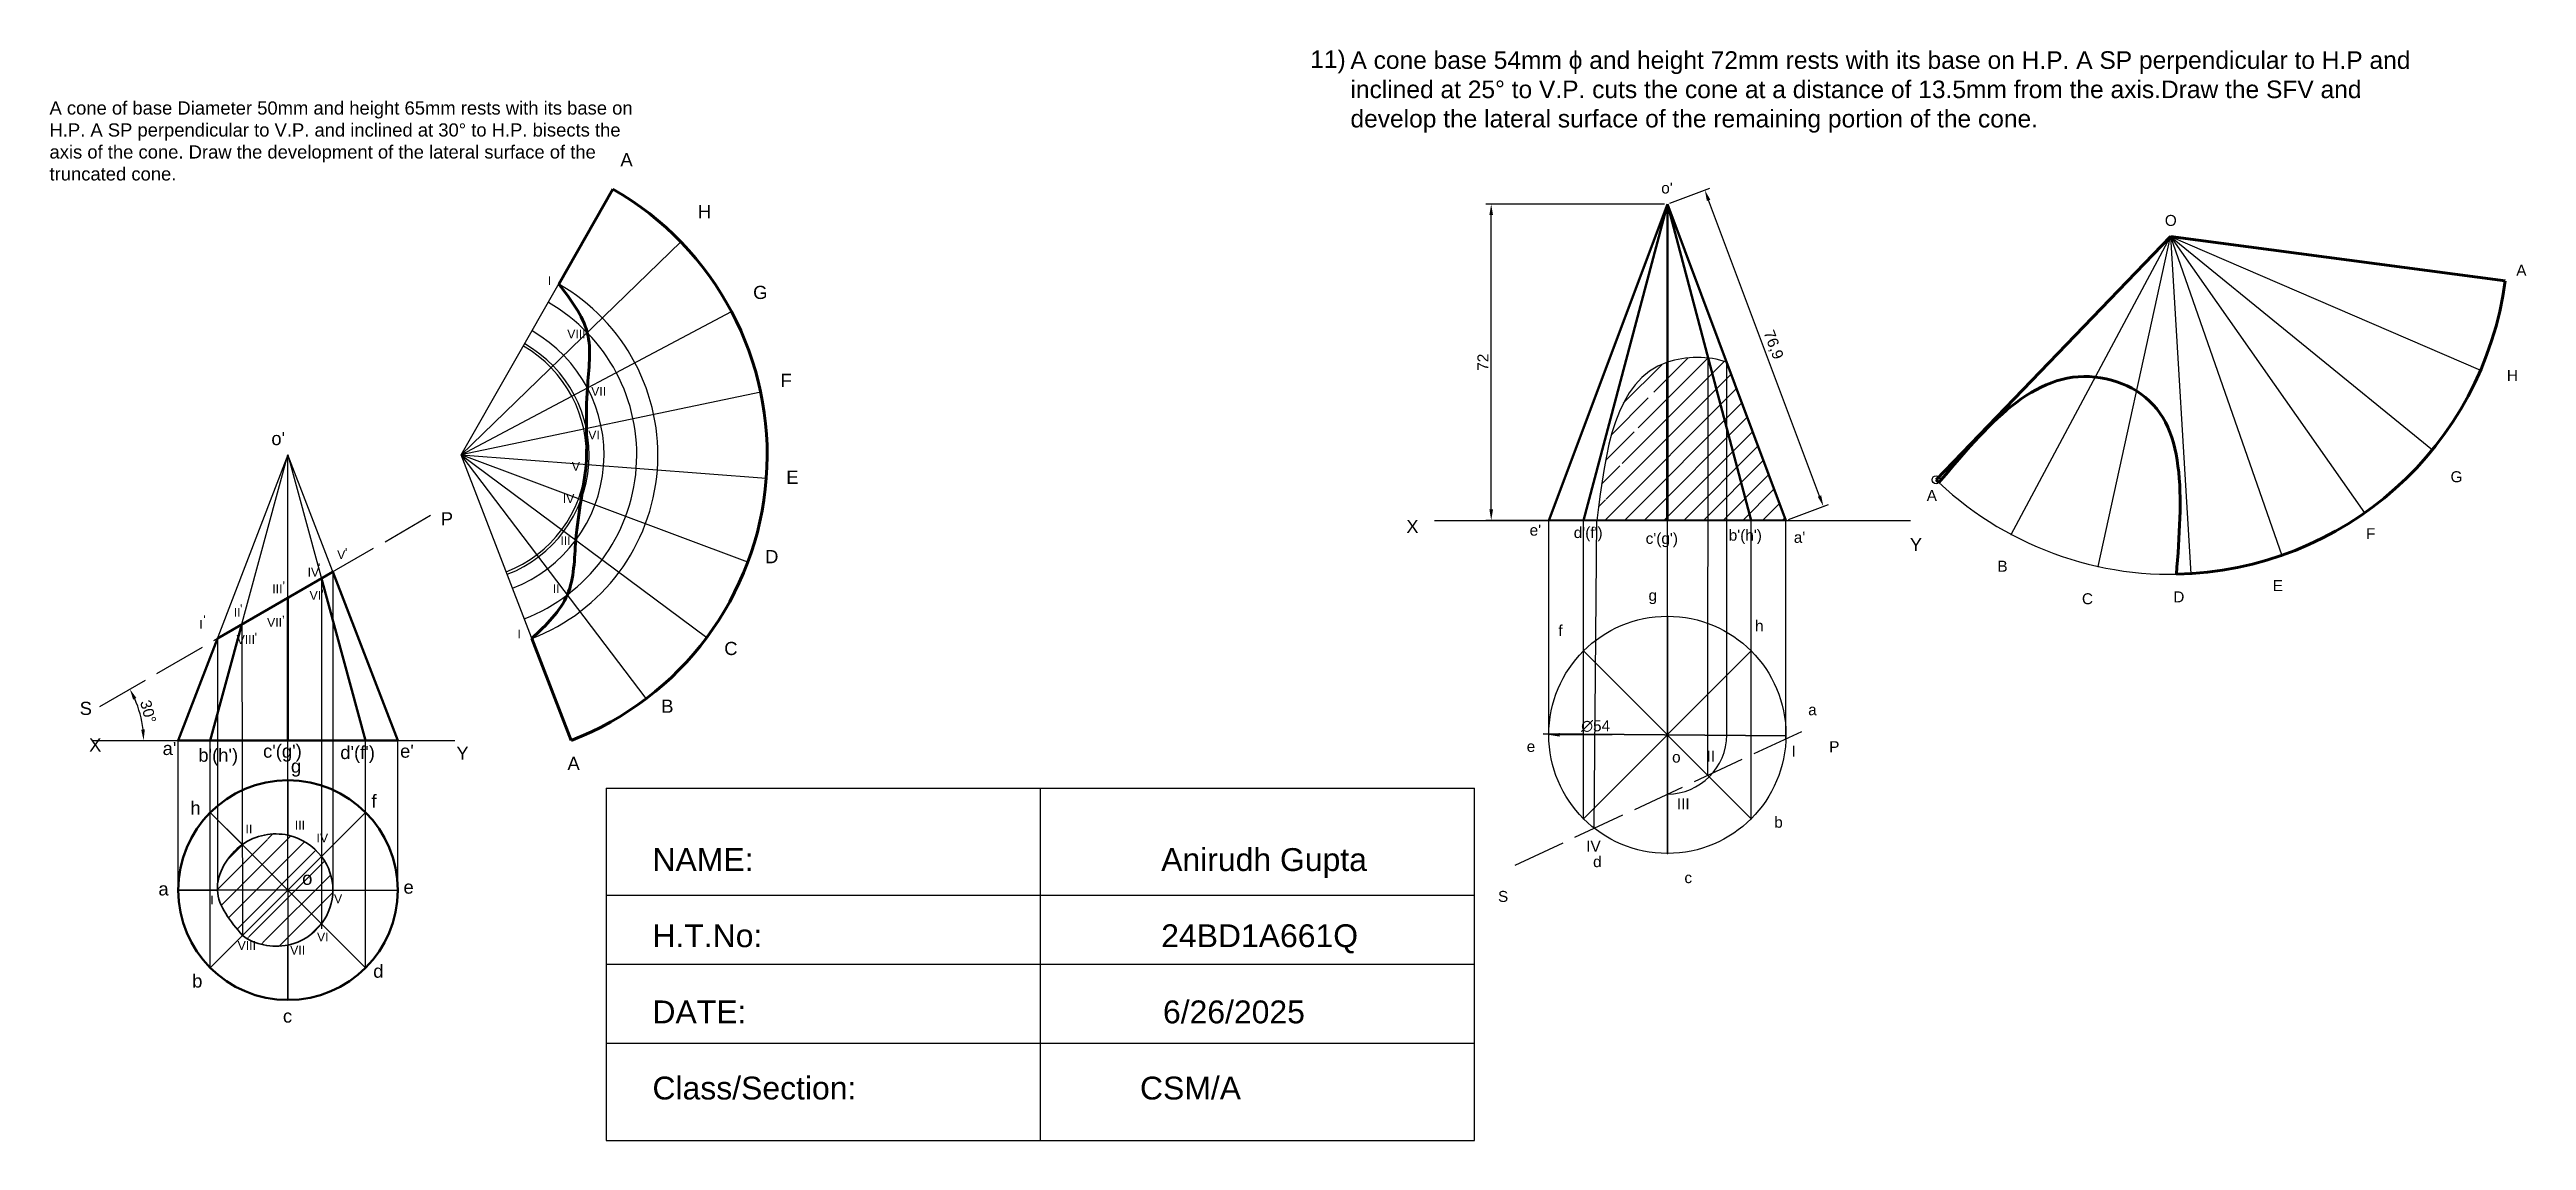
# Model space of a CAD drawing. Header units: inches. Extents: x 14 to 3829, y 5 to 1519.
# Drawn here: x 951 to 1515, y 30 to 278 of the extents above; entities that cross this region are included whole.
import ezdxf

# ---------------------------------------------------------------- set-up
doc = ezdxf.new("R2010")
doc.units = ezdxf.units.IN
doc.header["$MEASUREMENT"] = 0
doc.linetypes.add('ACAD_ISO02W100', pattern=[15, 12, -3])
doc.styles.get("Standard").update_dxf_attribs({"font": 'arial.ttf'})
doc.dimstyles.new('ISO-25', dxfattribs={"dimtxt": 2.5, "dimasz": 2.5, "dimexe": 1.25, "dimexo": 0.625, "dimtad": 1, "dimtxsty": 'Standard', "dimcen": 2.5, "dimadec": 0, "dimazin": 0, "dimtfac": 1, "dimtmove": 0, "dimatfit": 3, "dimfxl": 1, "dimarcsym": 0})

msp = doc.modelspace()

# ---------------------------------------------------------------- texts
for s, height, p in [('11)', 4, (1237.846914619601, 273.8579421459207)), ('A', 3, (1080.781849061907, 251.498862473475)), ('H', 3, (1098.4121542248, 239.6774543000855)), ("o'", 2.5, (1317.766777166413, 245.3021296016731)), ('O', 2.5, (1432.415235500012, 237.9218439104069)), ('I', 2, (1064.250258958037, 224.4587101245041)), ('A', 2.5, (1512.430638410253, 226.5817984716767)), ('G', 3, (1111.005223862314, 221.2886037554916)), ('VIII', 2, (1068.671792946418, 212.315924842106)), ('F', 3, (1117.24700653787, 201.2578891838992)), ('H', 2.5, (1510.293227153525, 202.6531873402772)), ('VII', 2, (1074.128287331532, 199.2904236357925)), ("o'", 3, (1001.309992918581, 188.0318836414871)), ('VI', 2, (1073.459027233166, 189.3300586868489)), ('V', 2, (1069.708119038504, 182.1727749907067)), ('E', 3, (1118.554624441819, 179.2041692209376)), ('G', 2.5, (1497.468764355712, 179.5791697062585)), ('IV', 2, (1067.658372531627, 174.8681745053244)), ('A', 2.5, (1378.201255593638, 175.3062044843599)), ('P', 3, (1039.892319556337, 169.748833961471)), ('X', 3, (1259.71514380585, 168.0005443408216)), ("e'", 2.5, (1287.790557568558, 167.4207003235705)), ("d'(f')", 2.5, (1297.838240732337, 166.8722237687097)), ('V', 2, (1016.290718139655, 162.0962344408971)), ("'", 2, (1018.061042230122, 162.5890514430129)), ('III', 2, (1067.119767918408, 165.2725498453282)), ('D', 3, (1113.736407077155, 161.1436878185986)), ("c'(g')", 2.5, (1314.219349659965, 165.5478549782482)), ("b'(h')", 2.5, (1333.129893680205, 166.2702382873748)), ("a'", 2.5, (1347.945166212842, 165.7886469761351)), ('Y', 3, (1374.359971756247, 163.8931948819289)), ('F', 2.5, (1478.232070159036, 166.6178393373474)), ('IV', 2, (1009.555298463453, 158.1090309161726)), ("'", 2, (1011.940729636361, 159.1119183462641)), ('B', 2.5, (1394.303082950777, 159.2113650026066)), ('III', 2, (1001.512040359852, 154.3179156899195)), ("'", 2, (1003.858774457196, 154.9811926931351)), ('VI', 2, (1010.013047665834, 152.8145461210578)), ("'", 2, (1012.699234504206, 153.0988384381407)), ('II', 2, (1065.379540488048, 154.3374997935233)), ('g', 2.5, (1314.861181595872, 152.5742543644072)), ('C', 2.5, (1413.539777147453, 151.8048895354212)), ('D', 2.5, (1434.343905949572, 152.2321868503267)), ('E', 2.5, (1457.000457682778, 154.7959662099519)), ('I', 2, (984.9023657705513, 146.212780055538)), ("'", 2, (985.8065024224454, 147.2794337299046)), ('II', 2, (992.74945386282, 148.9580666023311)), ("'", 2, (994.2023104437505, 149.7630982651816)), ('VII', 2, (1000.334972352033, 146.6703255238743)), ("'", 2, (1003.775109769089, 147.1748554408904)), ('f', 2.5, (1294.328643350673, 144.5780352421197)), ('h', 2.5, (1339.1269120621, 145.6441976407576)), ('VIII', 2, (993.4004134719546, 142.7843973263579)), ("'", 2, (997.4978707542289, 143.3055686418874)), ('I', 2, (1057.36176722754, 144.0173129450912)), ('C', 3, (1104.428485207009, 140.2373160957567)), ('B', 3, (1090.08333739945, 127.102422195493)), ('S', 3, (957.6709383980017, 126.6014089002918)), ('a', 2.5, (1351.21038576866, 126.5367285743476)), ('X', 3, (959.8130363002531, 118.2498945279429)), ("a'", 3, (976.5558399514814, 117.4794109272105)), ("b'(h')", 3, (984.6864924662916, 115.9555780992876)), ("c'(g')", 3, (999.4233091381141, 116.8698768802486)), ("d'(f')", 3, (1017.005846999131, 116.565112146235)), ("e'", 3, (1030.624695953924, 116.8698768802486)), ('Y', 3, (1043.433360844338, 116.4116812031924)), ('e', 2.5, (1287.128921932235, 118.1905102133813)), ('II', 2.5, (1328.094788537987, 115.9610987967961)), ('I', 2.5, (1347.438223825288, 117.0783723499688)), ('P', 2.5, (1356.0009589322, 118.1240847809012)), ('g', 3, (1005.773579774494, 113.4582774965446)), ('A', 3, (1068.729867323662, 114.0769831496499)), ('o', 2.5, (1320.225998741298, 115.7697841968683)), ('f', 3, (1024.105964560015, 105.4603255650207)), ('III', 2.5, (1321.321827551277, 105.1240244733552)), ('h', 3, (982.8834350220388, 103.9417264594293)), ('II', 2, (995.4343750882074, 99.61989896769852)), ('III', 2, (1006.661646976787, 100.5012797872831)), ('b', 2.5, (1343.482649984843, 100.9315429275365)), ('IV', 2, (1011.601545358728, 97.60302934879188)), ('IV', 2.5, (1300.674338821598, 95.47202160260973)), ('o', 3, (1008.322188729519, 87.92887138020056)), ('d', 2.5, (1302.239800516676, 91.95800714068797)), ('c', 2.5, (1323.038994671588, 88.31528561199126)), ('a', 3, (975.5910018166289, 85.51606585899468)), ('I', 2, (987.4191428817105, 83.49386636012683)), ('V', 2, (1015.574946885736, 83.75584094961856)), ('e', 3, (1031.398397765454, 85.92102684153984)), ('S', 2.5, (1280.594830691189, 84.04568085403922)), ('VIII', 2, (993.621557083254, 73.11050009461802)), ('VII', 2, (1005.587755190453, 72.05550438793476)), ('VI', 2, (1011.708940290129, 75.06109421305051)), ('b', 3, (983.2885654061213, 64.55940827556229)), ('d', 3, (1024.511094944097, 66.7866845216548)), ('c', 3, (1003.950473870133, 56.56145634402388))]:
    msp.add_text(s, height=height).set_placement(p)
at = {"attachment_point": 1}
for s, width, gutter_width, insert, char_height in [('A cone base 54mm ϕ and height 72mm rests with its base on H.P. A SP perpendicular to H.P and inclined at 25° to V.P. cuts the cone at a distance of 13.5mm from the axis.Draw the SFV and develop the lateral surface of the remaining portion of the cone.', 248.3608031375243, 10, (1247.000993639624, 277.6799336484754), 4), ('A cone of base Diameter 50mm and height 65mm rests with its base on H.P. A SP perpendicular to V.P. and inclined at 30° to H.P. bisects the axis of the cone. Draw the development of the lateral surface of the truncated cone.', 136.725914839888, 15, (950.8015805064172, 266.2691220397018), 3), ('NAME:                                              Anirudh Gupta\\P\\PH.T.No:                                             24BD1A661Q\\P\\PDATE:                                               6/26/2025\\P\\PClass/Section:                                CSM/A', 175.899457978499, 12.5, (1088.078072949444, 96.28050263708224), 5.2)]:
    msp.add_mtext_dynamic_manual_height_columns(s, width=width, gutter_width=gutter_width, heights=[0], dxfattribs=dict(at, insert=insert, char_height=char_height))

# ---------------------------------------------------------------- blocks, each defined once
blk = doc.blocks.new('*U34')
blk.add_line((0, -12.5), (0, 12.5))
blk = doc.blocks.new('*U35')
at = {"color": 0, "linetype": 'ByBlock', "lineweight": -2, "transparency": 16777216}
blk.add_blockref('*U34', (5058.119619576666, 6594.525734606872), dxfattribs=at)
for p, rotation in [((5049.280784811835, 6590.864569371704), 45.00000000000001), ((5066.958454341498, 6590.864569371704), 315.0000000000001), ((5045.619619576666, 6582.025734606872), 90), ((5049.280784811835, 6573.18689984204), 135), ((5058.119619576666, 6569.525734606872), 180), ((5066.958454341498, 6573.18689984204), 225.0000000000001), ((5070.619619576666, 6582.025734606872), 270)]:
    blk.add_blockref('*U34', p, dxfattribs=dict(at, rotation=rotation))
blk = doc.blocks.new('*D63')
at = {"color": 0, "lineweight": -2, "transparency": 16777216}
blk.add_arc((948.7925895699257, 120.7915329551241), 23.43183237579337, 6.115931208404184, 23.8785289551909, dxfattribs=at)
at = {"color": 0, "transparency": 16777216}
for points in [[(969.8473288287605, 130.0879630039774), (970.5902531373716, 130.4654652107515), (969.086284362744, 132.5054870331976)], [(972.5071297270645, 123.3102007421651), (971.6749829971407, 123.2657455476263), (972.224421945719, 120.7915329551241)]]:
    blk.add_solid(points, dxfattribs=at)
at = {"layer": 'Defpoints', "color": 0, "transparency": 16777216}
for p in [(1039.156528606265, 172.9515286085579), (962.2338153233395, 128.5500955449305), (971.8685708872, 124.8596842222331), (960.6978340023308, 120.7915329551241), (1043.058959926839, 120.791532955124)]:
    blk.add_point(p, dxfattribs=at)
at = {"color": 0, "transparency": 16777216, "insert": (973.2637849165906, 127.3473020238656), "char_height": 2.5, "attachment_point": 5, "rotation": 284.99723008179757}
blk.add_mtext('30°', dxfattribs=at)
blk = doc.blocks.new('*D64')
at = {"color": 0, "lineweight": -2, "transparency": 16777216}
for p, q in [((1318.53163619731, 242.9008466567093), (1277.795094797199, 242.9008466567093)), ((1279.045094797199, 173.4008466567092), (1279.045094797199, 240.4008466567093)), ((1318.53163619731, 170.9008466567092), (1277.795094797199, 170.9008466567092))]:
    blk.add_line(p, q, dxfattribs=at)
at = {"color": 0, "transparency": 16777216}
for points in [[(1278.628428130532, 240.4008466567093), (1279.461761463866, 240.4008466567093), (1279.045094797199, 242.9008466567093)], [(1278.628428130532, 173.4008466567092), (1279.461761463866, 173.4008466567092), (1279.045094797199, 170.9008466567092)]]:
    blk.add_solid(points, dxfattribs=at)
at = {"layer": 'Defpoints', "color": 0, "transparency": 16777216}
for p in [(1279.045094797199, 242.9008466567093), (1319.15663619731, 242.9008466567093), (1319.15663619731, 170.9008466567092)]:
    blk.add_point(p, dxfattribs=at)
at = {"color": 0, "transparency": 16777216, "insert": (1277.164978835398, 206.9008466567089), "char_height": 2.5, "attachment_point": 5, "rotation": 90}
blk.add_mtext('72', dxfattribs=at)
blk = doc.blocks.new('*D65')
at = {"color": 0, "lineweight": -2, "transparency": 16777216}
blk.add_line((1306.584842200025, 122.0830970418527), (1294.656636197309, 122.0830970418527), dxfattribs=at)
at = {"color": 0, "transparency": 16777216}
blk.add_solid([(1294.656636197309, 122.4997637085194), (1294.656636197309, 121.6664303751861), (1292.156636197309, 122.0830970418527)], dxfattribs=at)
at = {"layer": 'Defpoints', "color": 0, "transparency": 16777216}
for p in [(1292.156636197309, 122.0830970418527), (1346.156636197309, 122.0830970418527)]:
    blk.add_point(p, dxfattribs=at)
at = {"color": 0, "transparency": 16777216, "insert": (1302.814378352821, 124.0544476557681), "char_height": 2.5, "attachment_point": 5}
blk.add_mtext('∅54', dxfattribs=at)
blk = doc.blocks.new('*D66')
at = {"color": 0, "lineweight": -2, "transparency": 16777216}
for p, q in [((1319.74184193329, 243.1202988077019), (1328.839795837121, 246.5320315216385)), ((1353.791575761189, 176.4339501635756), (1328.54719296913, 243.7523042757304)), ((1346.74184193329, 171.1202988077019), (1355.839795837121, 174.5320315216385))]:
    blk.add_line(p, q, dxfattribs=at)
at = {"color": 0, "transparency": 16777216}
for points in [[(1328.937330126451, 243.8986057097255), (1328.15705581181, 243.6060028417352), (1327.669384365159, 246.093127219653)], [(1354.181712918509, 176.5802515975708), (1353.401438603868, 176.2876487295804), (1354.669384365159, 174.093127219653)]]:
    blk.add_solid(points, dxfattribs=at)
at = {"layer": 'Defpoints', "color": 0, "transparency": 16777216}
for p in [(1319.156636197309, 242.9008466567092), (1327.669384365159, 246.093127219653), (1346.156636197309, 170.9008466567092)]:
    blk.add_point(p, dxfattribs=at)
at = {"color": 0, "transparency": 16777216, "insert": (1343.161319305503, 210.8401028222818), "char_height": 2.5, "attachment_point": 5, "rotation": 290.55604521958344}
blk.add_mtext('76,9', dxfattribs=at)

# ---------------------------------------------------------------- dimensions: what is measured, and where the dimension line sits
dim = msp.add_linear_dim(base=(1279.045094797199, 242.9008466567093), p1=(1319.156636197309, 170.9008466567092), p2=(1319.156636197309, 242.9008466567092), angle=90, dimstyle='ISO-25')
dim.commit()
dim.dimension.update_dxf_attribs({"geometry": '*D64', "text_midpoint": (1277.164978835398, 206.9008466567089)})
dim = msp.add_aligned_dim(p1=(1346.156636197309, 170.9008466567092), p2=(1319.156636197309, 242.9008466567092), distance=-9.091619028632012, dimstyle='ISO-25')
dim.commit()
dim.dimension.update_dxf_attribs({"geometry": '*D66', "text_midpoint": (1343.161319305503, 210.8401028222818)})
dim = msp.add_angular_dim_2l(base=(971.8685708872, 124.8596842222331), line1=((960.6978340023309, 120.7915329551241), (1043.058959926839, 120.7915329551241)), line2=((962.2338153233397, 128.5500955449305), (1039.156528606265, 172.9515286085579)), dimstyle='ISO-25')
dim.commit()
dim.dimension.update_dxf_attribs({"geometry": '*D63', "text_midpoint": (973.2637849165905, 127.3473020238655)})
dim = msp.add_diameter_dim_2p(p1=(1346.156636197309, 122.0830970418527), p2=(1292.156636197309, 122.0830970418527), dimstyle='ISO-25')
dim.commit()
dim.dimension.update_dxf_attribs({"geometry": '*D65', "text_midpoint": (1302.814378352821, 122.0830970418527), "dimtype": 163})

# ---------------------------------------------------------------- hatches: boundary and pattern name
at = {"lineweight": 30}
h = msp.add_hatch(dxfattribs=at)
h.set_pattern_fill('ANSI31', color=256)
h.set_pattern_definition([(45, (-3632.046072954938, -5529.376795757337), (-2.245064030267288, 2.245064030267288), [])])
edge = h.paths.add_edge_path()
edge.add_spline(control_points=[(1319.156636197309, 206.9008466567092), (1307.065348650897, 202.7790725442236), (1305.080378492785, 186.8399596004664), (1303.095408334703, 170.9008466567092)], knot_values=[51.94255086693534, 51.94255086693534, 51.94255086693534, 51.94255086693543, 91.36288877079693, 91.36288877079693, 91.36288877079693, 91.36288877079693], degree=3, periodic=0)
edge.add_line((1303.095408334703, 170.9008466567092), (1319.156636197309, 170.9008466567092))
edge.add_line((1319.156636197309, 170.9008466567092), (1319.156636197309, 206.9008466567092))
edge = h.paths.add_edge_path()
edge.add_line((1328.702577743316, 206.9008466567092), (1328.454813430479, 207.8352243939652))
edge.add_spline(control_points=[(1328.454813430508, 207.8352243939652), (1325.326160224577, 208.1787434536881), (1321.968181104269, 207.8592684103268), (1319.156636197309, 206.9008466567237)], knot_values=[42.77627723074848, 42.77627723074848, 42.77627723074848, 42.77627723074848, 51.94255086692651, 51.94255086692651, 51.94255086692651, 51.94255086693543], degree=3, periodic=0)
edge.add_line((1319.156636197309, 206.9008466567092), (1319.156636197309, 170.9008466567092))
edge.add_line((1319.156636197309, 170.9008466567092), (1328.572727306411, 170.9008466567092))
edge.add_line((1328.572727306411, 170.9008466567092), (1328.702577743345, 206.9008466567092))
h.paths.add_polyline_path([(1332.656636197309, 191.9891584112837), (1328.702577743316, 206.9008466567092), (1328.572727306411, 170.9008466567092), (1332.656636197309, 170.9008466567092)])
edge = h.paths.add_edge_path()
edge.add_spline(control_points=[(1332.656636197309, 206.9008466567092), (1331.361946557256, 207.3621997628715), (1329.934010694313, 207.6728118733798), (1328.454813430508, 207.8352243939652)], knot_values=[38.44255086693543, 38.44255086693599, 38.44255086693599, 38.44255086693599, 42.77627723073616, 42.77627723073616, 42.77627723073616, 42.77627723073616], degree=3, periodic=0)
edge.add_line((1328.454813430508, 207.8352243939652), (1332.656636197309, 191.9891584112837))
edge.add_line((1332.656636197309, 191.9891584112837), (1332.656636197309, 206.9008466567237))
edge = h.paths.add_edge_path()
edge.add_line((1332.656636197309, 206.9008466567092), (1332.656636197309, 191.9891584112837))
edge.add_line((1332.656636197309, 191.9891584112837), (1338.248519289351, 170.9008466567092))
edge.add_line((1338.248519289351, 170.9008466567092), (1346.141061181596, 170.9008466567092))
edge.add_spline(control_points=[(1346.141061181596, 170.9008466567092), (1346.140019351428, 170.9174693439189), (1346.138977521259, 170.9340920311432), (1346.137935679217, 170.9507147049361)], knot_values=[0, 0, 0, 0, 0.04005438497630391, 0.04005438497630391, 0.04005438497630391, 0.04005438497630391], degree=3, periodic=0)
edge.add_line((1346.137935679217, 170.9507147049361), (1332.656636197309, 206.9008466567092))
h.paths.add_polyline_path([(1332.656636197309, 191.9891584112837), (1332.656636197309, 170.9008466567092), (1338.248519289351, 170.9008466567092)], flags=17)
h = msp.add_hatch()
h.set_pattern_fill('ANSI31', color=256)
h.set_pattern_definition([(45, (-4053.0228071653, -6495.29971273397), (-2.245064030267288, 2.245064030267288), [])])
edge = h.paths.add_edge_path()
edge.add_line((1005.096812411368, 86.72602187289782), (994.7564051209886, 76.3856145825183))
edge.add_spline(control_points=[(994.7564051209886, 76.3856145825183), (997.4641951890483, 74.28036495549064), (1001.515016716392, 73.48224509439648), (1005.096812411368, 74.22602187291237)], knot_values=[11.82023583260832, 11.82023583260832, 11.82023583260832, 11.82023583260857, 22.38375151643324, 22.38375151643399, 22.38375151643399, 22.38375151643399], degree=3, periodic=0)
edge.add_line((1005.096812411368, 74.22602187289782), (1005.096812411368, 86.72602187289782))
edge = h.paths.add_edge_path()
edge.add_line((1012.736363586049, 79.08647069823097), (1005.096812411368, 86.72602187291237))
edge.add_line((1005.096812411368, 86.72602187291237), (1005.096812411368, 74.22602187291237))
edge.add_spline(control_points=[(1005.096812411368, 74.22602187291237), (1008.166993871983, 74.86355954134238), (1010.8925690172, 76.63397152737058), (1012.736363586049, 79.08647069823097)], knot_values=[22.38375151642596, 22.38375151642596, 22.38375151642596, 22.38375151643324, 31.43840252760158, 31.43840252760158, 31.43840252760158, 31.43840252760265], degree=3, periodic=0)
h.paths.add_polyline_path([(1012.736363586049, 86.72602187291237), (1005.096812411368, 86.72602187291237), (1012.736363586049, 79.08647069823097)], flags=17)
h.paths.add_polyline_path([(1012.736363586049, 94.36557304757922), (1005.096812411368, 86.72602187291237), (1012.736363586049, 86.72602187291237)], flags=17)
edge = h.paths.add_edge_path()
edge.add_spline(control_points=[(1015.325876216648, 86.76249041926972), (1015.321716090705, 89.47885705493432), (1014.388268163352, 92.19508788173594), (1012.736363586049, 94.36557304757922)], knot_values=[39.5408341349729, 39.5408341349729, 39.5408341349729, 39.5408341349729, 47.57138958078494, 47.57138958078494, 47.57138958078494, 47.57138958078557], degree=3, periodic=0)
edge.add_line((1012.736363586049, 94.36557304757922), (1012.736363586049, 86.72602187289782))
edge.add_line((1012.736363586049, 86.72602187291237), (1015.325876216648, 86.72602187291237))
edge.add_line((1015.325876216648, 86.72602187291237), (1015.325876216648, 86.76249041929883))
edge = h.paths.add_edge_path()
edge.add_spline(control_points=[(1012.73636358602, 79.08647069820186), (1014.37894008464, 81.27132229119057), (1015.321696059557, 83.99750879644749), (1015.325876216648, 86.72602187289782)], knot_values=[31.43840252753337, 31.43840252753337, 31.43840252753337, 31.43840252760265, 39.50489605419411, 39.50489605419475, 39.50489605419475, 39.50489605419475], degree=3, periodic=0)
edge.add_line((1015.325876216648, 86.72602187291237), (1012.736363586049, 86.72602187291237))
edge.add_line((1012.736363586049, 86.72602187291237), (1012.736363586049, 79.08647069823097))
h.paths.add_polyline_path([(1005.096812411368, 86.72602187291237), (994.7353367054131, 86.72602187291237), (994.7564051209886, 76.3856145825183)])
edge = h.paths.add_edge_path()
edge.add_spline(control_points=[(994.7141822614469, 97.10865202284809), (991.5308998755174, 94.85083158764506), (989.1861403764453, 91.02731745625248), (989.0298047151994, 87.4723805595048)], knot_values=[67.22237316093047, 67.22237316093047, 67.22237316093047, 67.22237316093047, 78.28053544638608, 78.28053544638608, 78.28053544638608, 78.28053544638608], degree=3, periodic=0)
edge.add_line((989.0298047151994, 87.4723805595048), (989.0298047151994, 86.72602187289782))
edge.add_line((989.0298047151994, 86.72602187291237), (994.7353367054131, 86.72602187291237))
edge.add_line((994.7353367054131, 86.72602187291237), (994.7141822614469, 97.10865202284809))
h.paths.add_polyline_path([(994.7141822614469, 97.10865202284809), (994.7353367054131, 86.72602187291237), (1005.096812411368, 86.72602187291237)], flags=17)
edge = h.paths.add_edge_path()
edge.add_spline(control_points=[(1005.096812411368, 99.22602187291237), (1001.584801579808, 99.99805676438596), (997.7645190128353, 99.27217753412593), (994.7141822614469, 97.10865202284809)], knot_values=[56.62604059195476, 56.62604059195476, 56.62604059195476, 56.62604059195499, 67.22237316091928, 67.22237316091928, 67.22237316091928, 67.22237316093047], degree=3, periodic=0)
edge.add_line((994.7141822614469, 97.10865202284809), (1005.096812411397, 86.72602187291237))
edge.add_line((1005.096812411368, 86.72602187291237), (1005.096812411368, 99.22602187291237))
h.paths.add_polyline_path([(993.121557083254, 72.61050009461802), (998.3139172469785, 72.61050009461802), (998.3139172469785, 75.61050009461802), (993.121557083254, 75.61050009461802)], flags=9)
h.paths.add_polyline_path([(1007.75431696964, 87.31188638702484), (1011.220892685884, 87.31188638702484), (1011.220892685884, 90.71911694636843), (1007.75431696964, 90.71911694636843)], flags=24)
h.paths.add_polyline_path([(986.9191428817105, 82.99386636012683), (988.6954048189621, 82.99386636012683), (988.6954048189621, 85.99386636012683), (986.9191428817105, 85.99386636012683)], flags=9)
h.paths.add_polyline_path([(1011.101545358728, 97.10302934879188), (1014.74138164795, 97.10302934879188), (1014.74138164795, 100.1030293487919), (1011.101545358728, 100.1030293487919)], flags=9)
h.paths.add_polyline_path([(1006.161646976787, 100.0012797872831), (1009.490432788513, 100.0012797872831), (1009.490432788513, 103.0012797872831), (1006.161646976787, 103.0012797872831)], flags=24)
h.paths.add_polyline_path([(1006.864919524331, 98.70214505392401), (1005.096812411368, 99.22602187291237), (1005.096812411368, 86.72602187289782), (1012.736363586049, 94.36557304757922), (1011.514725851896, 95.74748155427265), (1010.106914055952, 96.94367779237551), (1008.54596600965, 97.9349646596737)])
h.paths.add_polyline_path([(989.0298047151994, 86.72602187291237), (989.3198945486331, 84.88690350203875), (989.9723536007334, 83.11090357979161), (990.9147080277437, 81.38539841643693), (992.0744839859656, 79.69776432224067), (993.3792076316424, 78.03537760745427), (994.7564051209886, 76.3856145825183), (994.7353367054131, 86.72602187291237)])

# ---------------------------------------------------------------- linework, layer by layer
for p, q in [((1044.56428979414, 185.7915329551096), (1079.09688167246, 246.2688022235442)), ((1094.559863009967, 234.2728969914086), (1044.56428979414, 185.7915329551096)), ((1397.421105871749, 167.7046737920963), (1433.680993837698, 235.5193515889904)), ((1417.254035439939, 160.3943554971546), (1433.680993837698, 235.5193515889904)), ((1433.680993837698, 235.5193515889904), (1438.328056752667, 158.7598908934805)), ((1433.680993837698, 235.5193515889904), (1459.050982550325, 162.9247672681003)), ((1433.680993837698, 235.5193515889904), (1477.857151588265, 172.5743193275038)), ((1433.680993837698, 235.5193515889904), (1493.325717683372, 186.9795028317666)), ((1433.680993837698, 235.5193515889904), (1504.287997673775, 205.0519754418409)), ((1044.56428979414, 185.7915329551096), (1106.074683269904, 218.4484081034815)), ((1328.363435278603, 112.8762979605589), (1328.454813430508, 207.8352243939652)), ((1332.656636197309, 122.0830970418527), (1332.656636197309, 206.9008466567092)), ((1112.732014640973, 200.0449988215468), (1044.56428979414, 185.7915329551096)), ((1005.096812411368, 185.7915329551096), (980.0968124113681, 120.7915329551241)), ((987.4191428817105, 120.7915329551096), (1005.096812411368, 185.7915329551096)), ((1005.096812411368, 120.7915329551096), (1005.096812411368, 185.7915329551096)), ((1030.096812411368, 120.7915329551096), (1005.096812411368, 185.7915329551096)), ((1005.096812411368, 185.7915329551096), (1022.774481941026, 120.7915329551241)), ((1069.56428979414, 120.7915329551096), (1044.56428979414, 185.7915329551096)), ((1086.662019461957, 130.3137792441474), (1044.56428979414, 185.7915329551096)), ((1044.56428979414, 185.7915329551096), (1100.435282441246, 144.2171155734458)), ((1109.796401217649, 161.403592508438), (1044.56428979414, 185.7915329551096)), ((1044.56428979414, 185.7915329551096), (1114.006126245233, 180.5159903008233)), ((1266.10795952646, 170.9008466567092), (1374.542891689504, 170.9008466567092)), ((1292.156636197309, 122.0830970418527), (1292.156636197309, 170.9008466567092)), ((1300.064753105268, 102.9912139498255), (1300.064753105268, 170.9008466567092)), ((1302.513811195138, 100.8224202900081), (1303.095408334703, 170.9008466567092)), ((1319.156636197309, 122.0830970418527), (1319.156636197309, 170.9008466567092)), ((1338.248519289351, 102.9912139498255), (1338.248519289351, 170.9008466567092)), ((1346.141061181596, 121.1661410629375), (1346.141061181596, 170.9008466567092)), ((1346.156636197309, 122.0830970418527), (1346.156636197309, 170.9008466567092)), ((1015.325876216648, 159.1959670613786), (1015.325876216648, 86.72602187291237)), ((1012.736363586049, 157.7012450627871), (1012.736363586049, 77.88718710806903)), ((994.6120414566942, 147.2394992207036), (994.7564051209886, 76.3856145825183)), ((989.0298047151994, 144.0173129450912), (989.0298047151994, 86.72602187291237)), ((1319.156636197309, 95.08309704185272), (1319.156636197309, 128.9150308280576)), ((960.6978340023309, 120.7915329551241), (1043.058959926839, 120.7915329551241)), ((980.0968124113681, 86.72602187291237), (980.0968124113681, 120.7915329551096)), ((980.0968124113681, 120.7915329551241), (1030.096812411368, 120.7915329551241)), ((987.4191428817105, 69.04835234324024), (987.4191428817105, 120.7915329551096)), ((1022.774481941026, 120.7915329551241), (987.4191428817105, 120.7915329551096)), ((1005.096812411368, 111.7260218729124), (1005.096812411368, 120.7915329551096)), ((1022.774481941026, 69.04835234324024), (1022.774481941026, 120.7915329551096)), ((1030.096812411368, 86.72602187291237), (1030.096812411368, 120.7915329551096)), ((1077.549103234167, 109.9330268566728), (1077.549103234167, 29.74498753336866)), ((1077.549103234167, 109.9330268566728), (1275.217179363712, 109.9330268566728)), ((1176.383141298939, 109.9330268566728), (1176.383141298939, 29.74498753336866)), ((1275.217179363712, 29.74498753336866), (1275.217179363712, 109.9330268566728)), ((1077.549103234167, 85.5768462966098), (1275.217179363712, 85.57684629660957)), ((1077.549103234167, 69.83900719502071), (1275.217179363712, 69.83900719502071)), ((1077.549103234167, 51.85290656232974), (1275.217179363712, 51.85290656232974)), ((1077.549103234167, 29.74498753336866), (1275.217179363712, 29.74498753336866))]:
    msp.add_line(p, q)
at = {"lineweight": 70}
msp.add_line((1066.757706573244, 224.6590829862606), (1079.09688167246, 246.2688022235442), dxfattribs=at)
at = {"lineweight": 50}
for p, q in [((1292.156636197309, 170.9008466567092), (1319.156636197309, 242.9008466567092)), ((1300.064753105268, 170.9008466567092), (1319.156636197309, 242.9008466567092)), ((1319.136457885339, 170.9257706778507), (1319.156636197309, 242.9008466567092)), ((1319.156636197309, 170.9008466567092), (1319.156636197309, 242.9008466567092)), ((1346.156636197309, 170.9008466567092), (1319.156636197309, 242.9008466567092)), ((1338.248519289351, 170.9008466567092), (1319.156636197309, 242.9008466567092)), ((1319.156636197309, 170.9008466567092), (1319.156636197309, 242.9008466567092)), ((1346.137935679217, 170.9507147049361), (1292.156636197309, 170.9008466567092)), ((1015.325876216648, 159.1959670613786), (989.0298047151994, 144.0173129450912)), ((1030.096812411368, 120.7915329551096), (1015.325876216648, 159.1959670613786)), ((1005.096812411368, 153.2915329551096), (1005.096812411368, 120.7915329551241)), ((1012.736363586049, 157.7012450627871), (1022.774481941026, 120.7915329551096)), ((987.4191428817105, 120.7915329551241), (994.6120414566942, 147.2394992207036)), ((989.0298047151994, 144.0173129450912), (980.0968124113681, 120.7915329551096)), ((980.0968124113681, 120.7915329551096), (1030.096812411368, 120.7915329551096))]:
    msp.add_line(p, q, dxfattribs=at)
at = {"lineweight": 60}
for p, q in [((1433.680993837698, 235.5193515889904), (1380.327688179256, 180.1385356387244)), ((1433.680993837698, 235.5193515889904), (1509.915767924409, 225.4263233047012)), ((1380.99183050204, 179.5062989406205), (1380.327688179256, 180.1385356387244))]:
    msp.add_line(p, q, dxfattribs=at)
at = {"linetype": 'ACAD_ISO02W100'}
for p, q in [((962.2338153233397, 128.5500955449305), (1039.156528606265, 172.9515286085579)), ((1284.526440487462, 92.43477157893982), (1352.388088453489, 124.0791777205221))]:
    msp.add_line(p, q, dxfattribs=at)
at = {"lineweight": 35}
for p, q in [((1319.156636197309, 149.0830970418527), (1319.156636197309, 95.08309704185272)), ((1338.248519289351, 102.9912139498255), (1300.064753105268, 141.1749801338946)), ((1300.064753105268, 102.9912139498255), (1338.248519289351, 141.1749801338946)), ((1290.906636197309, 122.2914303751958), (1346.155902027255, 121.8839874118483)), ((1005.096812411368, 99.22602187291237), (1005.096812411368, 111.7260218729124)), ((994.7141822614469, 97.10865202284809), (987.4191428817105, 104.4036914025699)), ((1012.736363586049, 94.36557304757922), (1022.774481941026, 104.4036914025699)), ((980.0968124113681, 86.72602187291237), (989.0298047151994, 86.72602187291237)), ((1012.736363586049, 79.08647069823097), (1022.774481941026, 69.04835234324024)), ((987.4191428817105, 69.04835234324024), (994.7564051209886, 76.3856145825183)), ((1005.096812411368, 61.72602187291237), (1005.096812411368, 74.22602187291237))]:
    msp.add_line(p, q, dxfattribs=at)
at = {"lineweight": 30}
msp.add_line((1015.325876216648, 86.72602187291237), (1030.096812411368, 86.72602187291237), dxfattribs=at)
at = {"lineweight": 70}
msp.add_lwpolyline([(1069.56428979414, 120.7915329551096), (1060.63129749028, 144.0173129450912)], dxfattribs=at)
msp.add_circle((1380.327688179256, 180.1385356387244), 0.9169559789170307)
at = {"lineweight": 30}
msp.add_circle((1319.156636197309, 122.0830970418527), 27, dxfattribs=at)
at = {"lineweight": 50}
msp.add_circle((1005.096812411368, 86.72602187291237), 25, dxfattribs=at)
at = {"lineweight": 70}
msp.add_arc((1044.56428979414, 185.7915329551096), 69.6419413859206, 291.0375110260205, 60.27358224768288, dxfattribs=at)
for centre, radius, start, end in [((1044.56428979414, 185.7915329551096), 39.95234319825907, 291.0375110260205, 60.27358224768288), ((1044.56428979414, 185.7915329551096), 44.75750432893571, 291.0375110260205, 60.27358224768288), ((1044.56428979414, 185.7915329551096), 28.49487447841778, 291.0375110260205, 60.27358224768288), ((1044.56428979414, 185.7915329551096), 29.11059971942391, 291.0375110260205, 60.27358224768288), ((1044.56428979414, 185.7915329551096), 32.5, 291.0375110260205, 60.27358224768288), ((1433.680993837698, 235.5193515889904), 76.90000000000018, 226.7514408959868, 275.902035427949), ((1319.156636197309, 122.0830970418673), 13.50000000000091, 270, 0)]:
    msp.add_arc(centre, radius, start, end)
at = {"lineweight": 60}
for centre, radius, start, end in [((1433.680993837756, 235.5193515889613), 76.89999999994025, 271.0269479546829, 352.458241691248), ((1433.680993837698, 235.5193515889904), 76.9, 226.0682416907258, 226.7514408959868)]:
    msp.add_arc(centre, radius, start, end, dxfattribs=at)
at = {"lineweight": 70}
msp.add_spline([(1060.63129749028, 144.0173129450912), (1068.715008600713, 153.9649323173425), (1070.637762544833, 166.3898830582974), (1071.831563605181, 175.5972799202926), (1072.9772888267, 183.6329784583858), (1073.058661322382, 191.7495365833082), (1073.269517537334, 201.0316084211435), (1073.245860981883, 213.604429266611), (1066.757706573215, 224.6590829862606)], degree=3, dxfattribs=at)
at = {"lineweight": 30}
msp.add_open_spline([(1332.656636197309, 206.9008466567092), (1328.623545809635, 208.3380086762544), (1307.745127124639, 208.2376260773079), (1305.080378492785, 186.8399596004664), (1303.095408334703, 170.9008466567092)], degree=3, knots=[38.44255086693543, 38.44255086693599, 38.44255086693599, 38.44255086693599, 51.94255086693543, 91.36288877079693, 91.36288877079693, 91.36288877079693, 91.36288877079693], dxfattribs=at)
at = {"lineweight": 60}
msp.add_spline([(1380.991830502011, 179.506298940635), (1416.575446821269, 203.5278804474136), (1425.990870270485, 200.3503027033356), (1435.059246651989, 158.6317035616438)], degree=3, dxfattribs=at)
msp.add_open_spline([(1346.141061181596, 170.9008466567092), (1346.140019351428, 170.9174693439189), (1346.138977521259, 170.9340920311432), (1346.137935679217, 170.9507147049361)], degree=3)
at = {"lineweight": 35}
msp.add_open_spline([(994.7564051209886, 76.3856145825183), (997.4641951890483, 74.28036495549064), (1004.987229598552, 72.79812656572072), (1013.320695097133, 78.21117387421587), (1016.264452034473, 86.7236953016753), (1013.34680019067, 95.25074617339747), (1004.849263617285, 100.6183263778283), (993.4969921266713, 98.46131889291324), (986.4168395105046, 86.27620247958735), (991.9778521943192, 79.68093273595774), (994.7564051209886, 76.3856145825183)], degree=3, knots=[11.82023583260832, 11.82023583260832, 11.82023583260832, 11.82023583260857, 22.38375151643324, 31.43840252760265, 39.50489605419411, 47.57138958078557, 56.62604059195499, 67.22237316093047, 79.05922903225158, 90.87946486486095, 90.87946486486095, 90.87946486486095, 90.87946486486095], dxfattribs=at)
for p in [(1094.559863009967, 234.2728969914086), (1106.074683269904, 218.4484081034815), (1416.575446821269, 203.5278804474136), (1504.287997673775, 205.0519754418409), (1112.732014640973, 200.0449988215468), (1425.990870270485, 200.3503027033356), (1493.325717683372, 186.9795028317666), (1114.006126245233, 180.5159903008233), (1477.857151588265, 172.5743193275038), (1397.421105871749, 167.7046737920963), (1109.796401217649, 161.403592508438), (1417.254035439939, 160.3943554971546), (1438.328056752667, 158.7598908934805), (1459.050982550325, 162.9247672681003), (1319.156636197309, 149.0830970418527), (1319.156636197309, 149.0830970418527), (1100.435282441246, 144.2171155734458), (1300.064753105268, 141.1749801338946), (1300.064753105268, 141.1749801338946), (1338.248519289351, 141.1749801338946), (1338.248519289351, 141.1749801338946), (1086.662019461957, 130.3137792441474), (1292.156636197309, 122.0830970418527), (1292.156636197309, 122.0830970418527), (1346.156636197309, 122.0830970418527), (1346.156636197309, 122.0830970418527), (1300.064753105268, 102.9912139498255), (1300.064753105268, 102.9912139498255), (1338.248519289351, 102.9912139498255), (1338.248519289351, 102.9912139498255), (1319.156636197309, 95.08309704185272), (1319.156636197309, 95.08309704185272)]:
    msp.add_point(p)

# ---------------------------------------------------------------- block references
at = {"lineweight": 50}
msp.add_blockref('*U35', (-4053.0228071653, -6495.29971273397), dxfattribs=at)

msp.set_redraw_order([(e.dxf.handle, doc.entitydb.next_handle()) for e in msp.query("TEXT MTEXT ATTDEF DIMENSION ARC_DIMENSION")])  # texts and dimensions are drawn at this point

doc.saveas('drawing.dxf')
